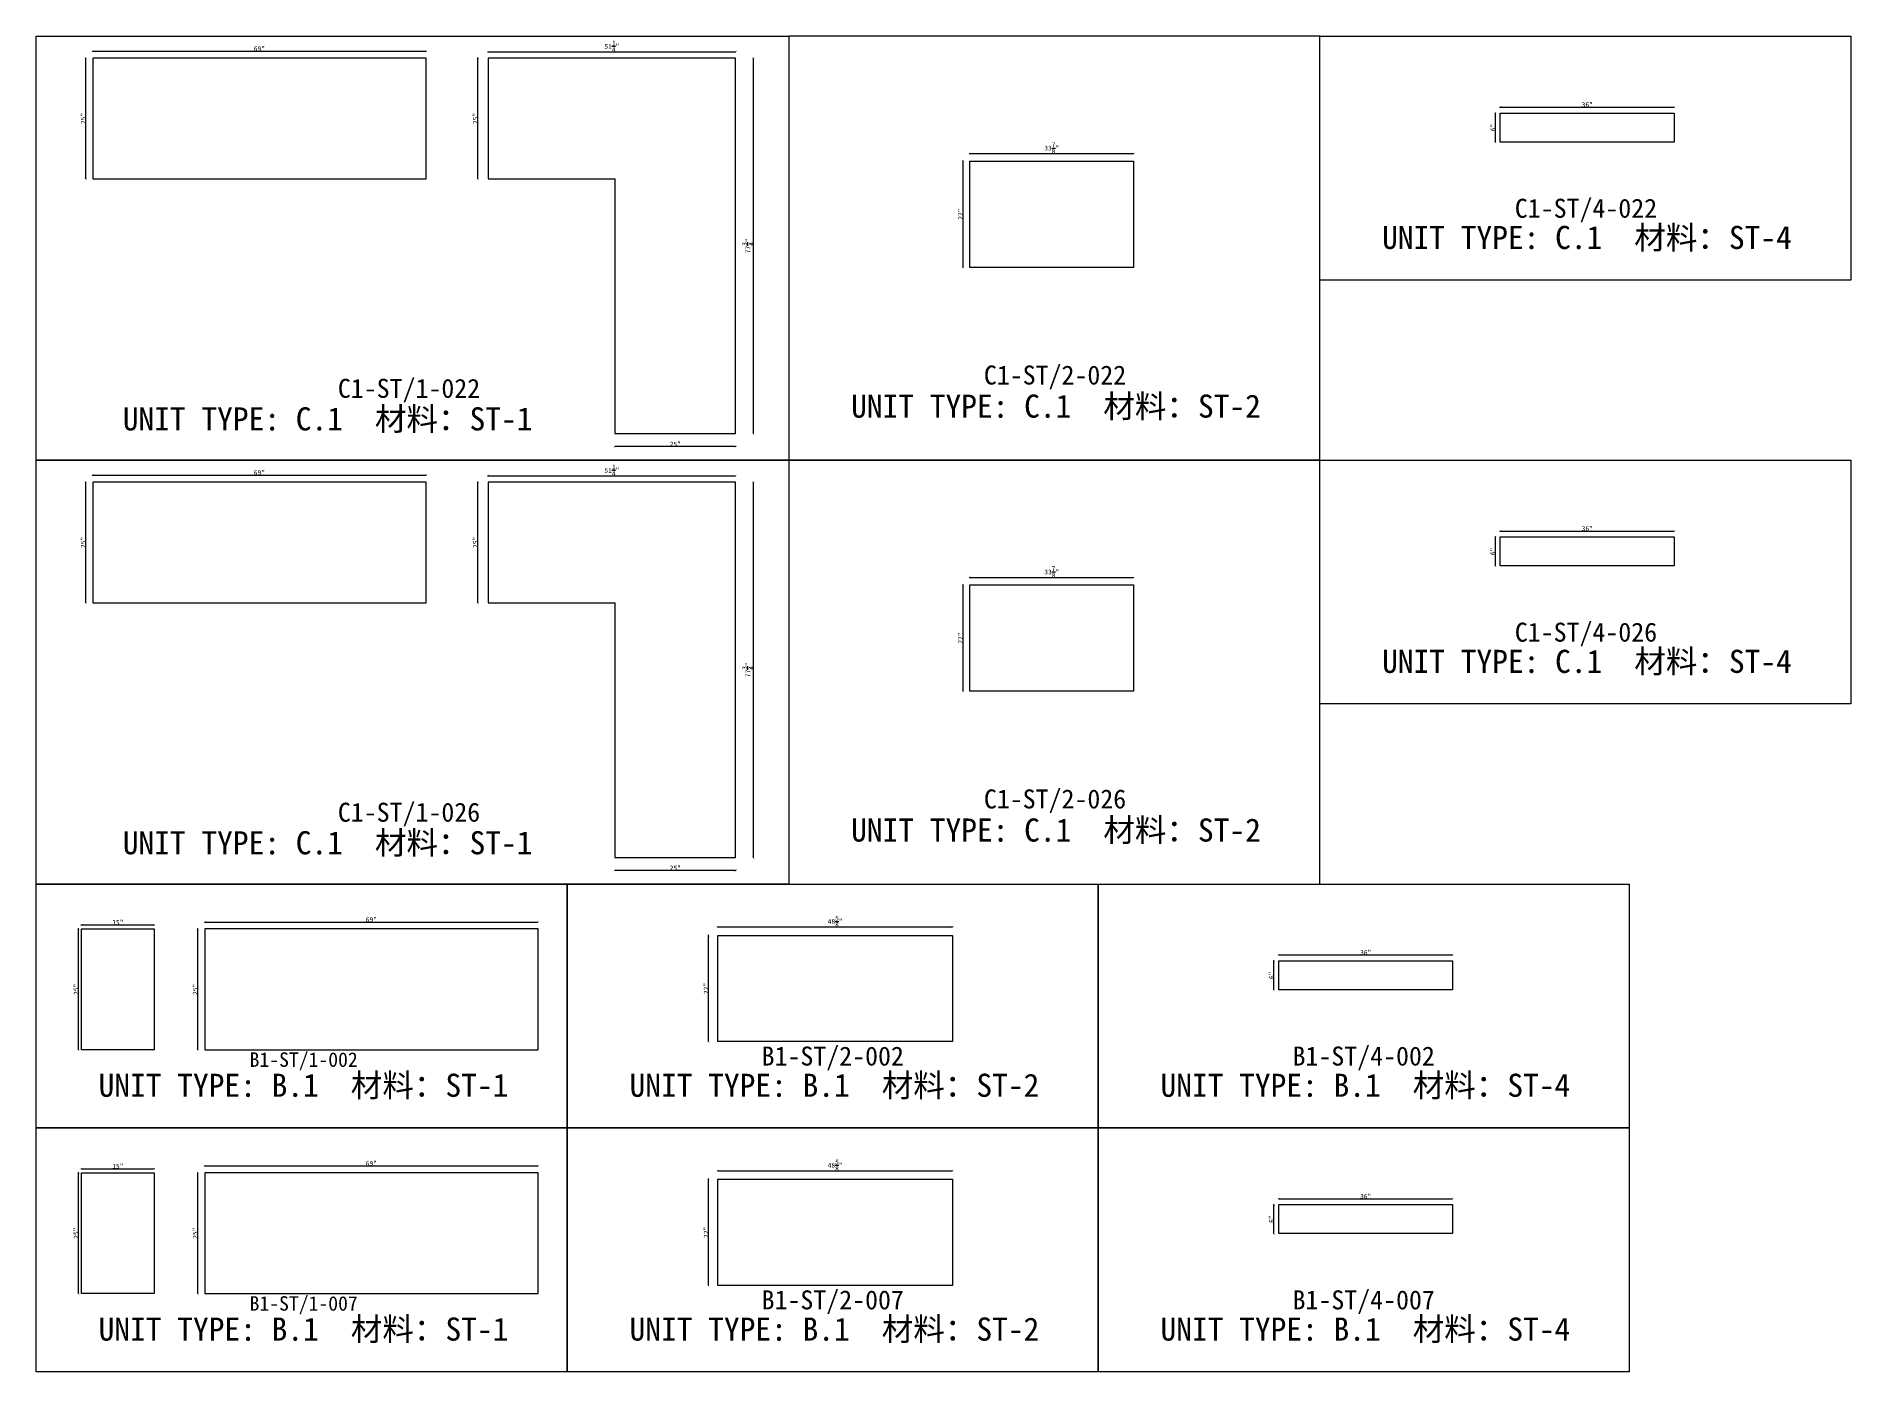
# Model space of a CAD drawing. Header units: millimetres. Extents: x -46966 to 138077, y -48408 to 2116.
# Drawn here: x 29598 to 39139, y -16477 to -9453 of the extents above; entities that cross this region are included whole.
import ezdxf
from ezdxf.enums import TextEntityAlignment as Align

# ---------------------------------------------------------------- set-up
doc = ezdxf.new("R2010")
doc.units = ezdxf.units.MM
doc.layers.add('PART_NUMBER', color=3, linetype='Continuous')
doc.styles.add('样式 1', font='')
doc.styles.get('样式 1').set_extended_font_data('NSimSun')
doc.dimstyles.new('副本 ISO-25', dxfattribs={"dimtxt": 25, "dimasz": 10, "dimexe": 1.5, "dimexo": 0.5, "dimtad": 1, "dimlfac": 0.03937, "dimlunit": 5, "dimtxsty": '样式 1', "dimblk": 'ARCHTICK', "dimcen": 2.5, "dimclrd": 256, "dimclrt": 1, "dimazin": 3, "dimtfac": 1, "dimtmove": 0, "dimatfit": 3, "dimfxlon": 1})

msp = doc.modelspace()

# ---------------------------------------------------------------- texts
at = {"style": '样式 1'}
for s, p in [('UNIT TYPE: C.1', (36674.483, -10571.607)), ('材料：ST-4', (38000.764, -10571.607)), ('UNIT TYPE: C.1', (33882.608, -11458.785)), ('材料：ST-2', (35208.889, -11458.785)), ('UNIT TYPE: C.1', (30052.523, -11525.739)), ('材料：ST-1', (31378.804, -11525.739)), ('UNIT TYPE: C.1', (36674.483, -12801.174)), ('材料：ST-4', (38000.764, -12801.174)), ('UNIT TYPE: C.1', (30052.523, -13755.306)), ('材料：ST-1', (31378.804, -13755.306)), ('UNIT TYPE: C.1', (33882.608, -13688.353)), ('材料：ST-2', (35208.889, -13688.353)), ('UNIT TYPE: B.1', (29925.727, -15030.741)), ('材料：ST-1', (31252.008, -15030.741)), ('UNIT TYPE: B.1', (32717.601, -15030.741)), ('材料：ST-2', (34043.882, -15030.741)), ('UNIT TYPE: B.1', (35509.476, -15030.741)), ('材料：ST-4', (36835.757, -15030.741)), ('UNIT TYPE: B.1', (29925.727, -16313.139)), ('材料：ST-1', (31252.008, -16313.139)), ('UNIT TYPE: B.1', (32717.601, -16313.139)), ('材料：ST-2', (34043.882, -16313.139)), ('UNIT TYPE: B.1', (35509.476, -16313.139)), ('材料：ST-4', (36835.757, -16313.139))]:
    msp.add_text(s, height=121.5865, dxfattribs=at).set_placement(p)
at = {"layer": 'PART_NUMBER', "color": 3, "style": '样式 1'}
for s, height, p in [('C1-ST/4-022', 100, (37746.719, -10357.28)), ('C1-ST/1-022', 100, (31557.963, -11304.45)), ('C1-ST/2-022', 100, (34954.844, -11234.45)), ('C1-ST/4-026', 100, (37746.719, -12586.848)), ('C1-ST/2-026', 100, (34954.844, -13464.017)), ('C1-ST/1-026', 100, (31557.963, -13534.017)), ('B1-ST/2-002', 100, (33785.983, -14816.415)), ('B1-ST/4-002', 100, (36577.857, -14816.415)), ('B1-ST/1-002', 76, (31004.066, -14835.094)), ('B1-ST/1-007', 76, (31004.066, -16117.492)), ('B1-ST/2-007', 100, (33785.983, -16098.812)), ('B1-ST/4-007', 100, (36577.857, -16098.812))]:
    msp.add_text(s, height=height, dxfattribs=at).set_placement(p, align=Align.MIDDLE_CENTER)

# ---------------------------------------------------------------- blocks, each defined once
blk = doc.blocks.new('_ArchTick')
at = {"color": 0, "linetype": 'ByBlock', "const_width": 0.15}
blk.add_lwpolyline([(-0.5, -0.5), (0.5, 0.5)], dxfattribs=at)
blk = doc.blocks.new('*D1019')
at = {"color": 0, "lineweight": -2, "transparency": 16777216}
for p, q in [((29821.6, -15430.4), (29819.1, -15430.4)), ((29821.6, -16065.4), (29819.1, -16065.4))]:
    blk.add_line(p, q, dxfattribs=at)
at = {"lineweight": -2, "transparency": 16777216}
blk.add_line((29820.6, -16065.4), (29820.6, -15430.4), dxfattribs=at)
at = {"layer": 'Defpoints', "color": 0, "transparency": 16777216}
for p in [(29820.6, -15430.4), (29836.4, -15430.4), (29836.4, -16065.4)]:
    blk.add_point(p, dxfattribs=at)
at = {"lineweight": -2, "transparency": 16777216, "xscale": 10, "yscale": 10, "zscale": 10}
for p, rotation in [((29820.6, -15430.4), 90), ((29820.6, -16065.4), 270)]:
    blk.add_blockref('_ArchTick', p, dxfattribs=dict(at, rotation=rotation))
at = {"color": 1, "transparency": 16777216, "insert": (29807.4, -15747.9), "char_height": 25, "attachment_point": 5, "rotation": 90, "style": '样式 1'}
blk.add_mtext('\\A1;25"', dxfattribs=at)
blk = doc.blocks.new('*D1020')
at = {"color": 0, "lineweight": -2, "transparency": 16777216}
for p, q in [((29836.4, -15410), (29836.4, -15407.5)), ((30217.4, -15410), (30217.4, -15407.5))]:
    blk.add_line(p, q, dxfattribs=at)
at = {"lineweight": -2, "transparency": 16777216}
blk.add_line((29836.4, -15409), (30217.4, -15409), dxfattribs=at)
at = {"layer": 'Defpoints', "color": 0, "transparency": 16777216}
for p in [(29836.4, -15430.4), (30217.4, -15409), (30217.4, -15430.4)]:
    blk.add_point(p, dxfattribs=at)
at = {"lineweight": -2, "transparency": 16777216, "xscale": 10, "yscale": 10, "zscale": 10, "rotation": 180}
blk.add_blockref('_ArchTick', (29836.4, -15409), dxfattribs=at)
at = {"lineweight": -2, "transparency": 16777216, "xscale": 10, "yscale": 10, "zscale": 10}
blk.add_blockref('_ArchTick', (30217.4, -15409), dxfattribs=at)
at = {"color": 1, "transparency": 16777216, "insert": (30026.9, -15395.9), "char_height": 25, "attachment_point": 5, "style": '样式 1'}
blk.add_mtext('\\A1;15"', dxfattribs=at)
blk = doc.blocks.new('*D1021')
at = {"color": 0, "lineweight": -2, "transparency": 16777216}
for p, q in [((30447.7, -15430.4), (30445.2, -15430.4)), ((30447.7, -16065.4), (30445.2, -16065.4))]:
    blk.add_line(p, q, dxfattribs=at)
at = {"lineweight": -2, "transparency": 16777216}
blk.add_line((30446.7, -16065.4), (30446.7, -15430.4), dxfattribs=at)
at = {"layer": 'Defpoints', "color": 0, "transparency": 16777216}
for p in [(30446.7, -15430.4), (30483.6, -15430.4), (30483.6, -16065.4)]:
    blk.add_point(p, dxfattribs=at)
at = {"lineweight": -2, "transparency": 16777216, "xscale": 10, "yscale": 10, "zscale": 10}
for p, rotation in [((30446.7, -15430.4), 90), ((30446.7, -16065.4), 270)]:
    blk.add_blockref('_ArchTick', p, dxfattribs=dict(at, rotation=rotation))
at = {"color": 1, "transparency": 16777216, "insert": (30433.6, -15747.9), "char_height": 25, "attachment_point": 5, "rotation": 90, "style": '样式 1'}
blk.add_mtext('\\A1;25"', dxfattribs=at)
blk = doc.blocks.new('*D1022')
at = {"color": 0, "lineweight": -2, "transparency": 16777216}
for p, q in [((30483.6, -15395.1), (30483.6, -15392.6)), ((32236.2, -15395.1), (32236.2, -15392.6))]:
    blk.add_line(p, q, dxfattribs=at)
at = {"lineweight": -2, "transparency": 16777216}
blk.add_line((30483.6, -15394.1), (32236.2, -15394.1), dxfattribs=at)
at = {"layer": 'Defpoints', "color": 0, "transparency": 16777216}
for p in [(30483.6, -15430.4), (32236.2, -15394.1), (32236.2, -15430.4)]:
    blk.add_point(p, dxfattribs=at)
at = {"lineweight": -2, "transparency": 16777216, "xscale": 10, "yscale": 10, "zscale": 10, "rotation": 180}
blk.add_blockref('_ArchTick', (30483.6, -15394.1), dxfattribs=at)
at = {"lineweight": -2, "transparency": 16777216, "xscale": 10, "yscale": 10, "zscale": 10}
blk.add_blockref('_ArchTick', (32236.2, -15394.1), dxfattribs=at)
at = {"color": 1, "transparency": 16777216, "insert": (31359.9, -15381), "char_height": 25, "attachment_point": 5, "style": '样式 1'}
blk.add_mtext('\\A1;69"', dxfattribs=at)
blk = doc.blocks.new('*D1023')
at = {"color": 0, "lineweight": -2, "transparency": 16777216}
for p, q in [((33181, -15420.7), (33181, -15418.2)), ((34416.1, -15420.7), (34416.1, -15418.2))]:
    blk.add_line(p, q, dxfattribs=at)
at = {"lineweight": -2, "transparency": 16777216}
blk.add_line((33181, -15419.7), (34416.1, -15419.7), dxfattribs=at)
at = {"layer": 'Defpoints', "color": 0, "transparency": 16777216}
for p in [(34416.1, -15419.7), (33181, -15464.2), (34416.1, -15464.2)]:
    blk.add_point(p, dxfattribs=at)
at = {"lineweight": -2, "transparency": 16777216, "xscale": 10, "yscale": 10, "zscale": 10, "rotation": 180}
blk.add_blockref('_ArchTick', (33181, -15419.7), dxfattribs=at)
at = {"lineweight": -2, "transparency": 16777216, "xscale": 10, "yscale": 10, "zscale": 10}
blk.add_blockref('_ArchTick', (34416.1, -15419.7), dxfattribs=at)
at = {"color": 1, "transparency": 16777216, "insert": (33798.6, -15390.6), "char_height": 25, "attachment_point": 5, "style": '样式 1'}
blk.add_mtext('\\A1;48{\\H1x;\\S5/8;}"', dxfattribs=at)
blk = doc.blocks.new('*D1024')
at = {"color": 0, "lineweight": -2, "transparency": 16777216}
for p, q in [((33134.2, -15464.2), (33131.7, -15464.2)), ((33134.2, -16023), (33131.7, -16023))]:
    blk.add_line(p, q, dxfattribs=at)
at = {"lineweight": -2, "transparency": 16777216}
blk.add_line((33133.2, -16023), (33133.2, -15464.2), dxfattribs=at)
at = {"layer": 'Defpoints', "color": 0, "transparency": 16777216}
for p in [(33133.2, -15464.2), (33181, -15464.2), (33181, -16023)]:
    blk.add_point(p, dxfattribs=at)
at = {"lineweight": -2, "transparency": 16777216, "xscale": 10, "yscale": 10, "zscale": 10}
for p, rotation in [((33133.2, -15464.2), 90), ((33133.2, -16023), 270)]:
    blk.add_blockref('_ArchTick', p, dxfattribs=dict(at, rotation=rotation))
at = {"color": 1, "transparency": 16777216, "insert": (33120.1, -15743.6), "char_height": 25, "attachment_point": 5, "rotation": 90, "style": '样式 1'}
blk.add_mtext('\\A1;22"', dxfattribs=at)
blk = doc.blocks.new('*D1025')
at = {"color": 0, "lineweight": -2, "transparency": 16777216}
for p, q in [((36131.2, -15568.1), (36131.2, -15565.6)), ((37045.6, -15568.1), (37045.6, -15565.6))]:
    blk.add_line(p, q, dxfattribs=at)
at = {"lineweight": -2, "transparency": 16777216}
blk.add_line((36131.2, -15567.1), (37045.6, -15567.1), dxfattribs=at)
at = {"layer": 'Defpoints', "color": 0, "transparency": 16777216}
for p in [(36131.2, -15598), (37045.6, -15567.1), (37045.6, -15598)]:
    blk.add_point(p, dxfattribs=at)
at = {"lineweight": -2, "transparency": 16777216, "xscale": 10, "yscale": 10, "zscale": 10, "rotation": 180}
blk.add_blockref('_ArchTick', (36131.2, -15567.1), dxfattribs=at)
at = {"lineweight": -2, "transparency": 16777216, "xscale": 10, "yscale": 10, "zscale": 10}
blk.add_blockref('_ArchTick', (37045.6, -15567.1), dxfattribs=at)
at = {"color": 1, "transparency": 16777216, "insert": (36588.4, -15554), "char_height": 25, "attachment_point": 5, "style": '样式 1'}
blk.add_mtext('\\A1;36"', dxfattribs=at)
blk = doc.blocks.new('*D1026')
at = {"color": 0, "lineweight": -2, "transparency": 16777216}
for p, q in [((36106.3, -15598), (36103.8, -15598)), ((36106.3, -15750.4), (36103.8, -15750.4))]:
    blk.add_line(p, q, dxfattribs=at)
at = {"lineweight": -2, "transparency": 16777216}
blk.add_line((36105.3, -15750.4), (36105.3, -15598), dxfattribs=at)
at = {"layer": 'Defpoints', "color": 0, "transparency": 16777216}
for p in [(36105.3, -15598), (36131.2, -15598), (36131.2, -15750.4)]:
    blk.add_point(p, dxfattribs=at)
at = {"lineweight": -2, "transparency": 16777216, "xscale": 10, "yscale": 10, "zscale": 10}
for p, rotation in [((36105.3, -15598), 90), ((36105.3, -15750.4), 270)]:
    blk.add_blockref('_ArchTick', p, dxfattribs=dict(at, rotation=rotation))
at = {"color": 1, "transparency": 16777216, "insert": (36092.2, -15674.2), "char_height": 25, "attachment_point": 5, "rotation": 90, "style": '样式 1'}
blk.add_mtext('\\A1;6"', dxfattribs=at)
blk = doc.blocks.new('*D1011')
at = {"color": 0, "lineweight": -2, "transparency": 16777216}
for p, q in [((29821.6, -14148), (29819.1, -14148)), ((29821.6, -14783), (29819.1, -14783))]:
    blk.add_line(p, q, dxfattribs=at)
at = {"lineweight": -2, "transparency": 16777216}
blk.add_line((29820.6, -14783), (29820.6, -14148), dxfattribs=at)
at = {"layer": 'Defpoints', "color": 0, "transparency": 16777216}
for p in [(29820.6, -14148), (29836.4, -14148), (29836.4, -14783)]:
    blk.add_point(p, dxfattribs=at)
at = {"lineweight": -2, "transparency": 16777216, "xscale": 10, "yscale": 10, "zscale": 10}
for p, rotation in [((29820.6, -14148), 90), ((29820.6, -14783), 270)]:
    blk.add_blockref('_ArchTick', p, dxfattribs=dict(at, rotation=rotation))
at = {"color": 1, "transparency": 16777216, "insert": (29807.4, -14465.5), "char_height": 25, "attachment_point": 5, "rotation": 90, "style": '样式 1'}
blk.add_mtext('\\A1;25"', dxfattribs=at)
blk = doc.blocks.new('*D1012')
at = {"color": 0, "lineweight": -2, "transparency": 16777216}
for p, q in [((29836.4, -14127.6), (29836.4, -14125.1)), ((30217.4, -14127.6), (30217.4, -14125.1))]:
    blk.add_line(p, q, dxfattribs=at)
at = {"lineweight": -2, "transparency": 16777216}
blk.add_line((29836.4, -14126.6), (30217.4, -14126.6), dxfattribs=at)
at = {"layer": 'Defpoints', "color": 0, "transparency": 16777216}
for p in [(29836.4, -14148), (30217.4, -14126.6), (30217.4, -14148)]:
    blk.add_point(p, dxfattribs=at)
at = {"lineweight": -2, "transparency": 16777216, "xscale": 10, "yscale": 10, "zscale": 10, "rotation": 180}
blk.add_blockref('_ArchTick', (29836.4, -14126.6), dxfattribs=at)
at = {"lineweight": -2, "transparency": 16777216, "xscale": 10, "yscale": 10, "zscale": 10}
blk.add_blockref('_ArchTick', (30217.4, -14126.6), dxfattribs=at)
at = {"color": 1, "transparency": 16777216, "insert": (30026.9, -14113.5), "char_height": 25, "attachment_point": 5, "style": '样式 1'}
blk.add_mtext('\\A1;15"', dxfattribs=at)
blk = doc.blocks.new('*D1013')
at = {"color": 0, "lineweight": -2, "transparency": 16777216}
for p, q in [((30447.7, -14148), (30445.2, -14148)), ((30447.7, -14783), (30445.2, -14783))]:
    blk.add_line(p, q, dxfattribs=at)
at = {"lineweight": -2, "transparency": 16777216}
blk.add_line((30446.7, -14783), (30446.7, -14148), dxfattribs=at)
at = {"layer": 'Defpoints', "color": 0, "transparency": 16777216}
for p in [(30446.7, -14148), (30483.6, -14148), (30483.6, -14783)]:
    blk.add_point(p, dxfattribs=at)
at = {"lineweight": -2, "transparency": 16777216, "xscale": 10, "yscale": 10, "zscale": 10}
for p, rotation in [((30446.7, -14148), 90), ((30446.7, -14783), 270)]:
    blk.add_blockref('_ArchTick', p, dxfattribs=dict(at, rotation=rotation))
at = {"color": 1, "transparency": 16777216, "insert": (30433.6, -14465.5), "char_height": 25, "attachment_point": 5, "rotation": 90, "style": '样式 1'}
blk.add_mtext('\\A1;25"', dxfattribs=at)
blk = doc.blocks.new('*D1014')
at = {"color": 0, "lineweight": -2, "transparency": 16777216}
for p, q in [((30483.6, -14112.7), (30483.6, -14110.2)), ((32236.2, -14112.7), (32236.2, -14110.2))]:
    blk.add_line(p, q, dxfattribs=at)
at = {"lineweight": -2, "transparency": 16777216}
blk.add_line((30483.6, -14111.7), (32236.2, -14111.7), dxfattribs=at)
at = {"layer": 'Defpoints', "color": 0, "transparency": 16777216}
for p in [(32236.2, -14111.7), (30483.6, -14148), (32236.2, -14148)]:
    blk.add_point(p, dxfattribs=at)
at = {"lineweight": -2, "transparency": 16777216, "xscale": 10, "yscale": 10, "zscale": 10, "rotation": 180}
blk.add_blockref('_ArchTick', (30483.6, -14111.7), dxfattribs=at)
at = {"lineweight": -2, "transparency": 16777216, "xscale": 10, "yscale": 10, "zscale": 10}
blk.add_blockref('_ArchTick', (32236.2, -14111.7), dxfattribs=at)
at = {"color": 1, "transparency": 16777216, "insert": (31359.9, -14098.6), "char_height": 25, "attachment_point": 5, "style": '样式 1'}
blk.add_mtext('\\A1;69"', dxfattribs=at)
blk = doc.blocks.new('*D1015')
at = {"color": 0, "lineweight": -2, "transparency": 16777216}
for p, q in [((33181, -14138.3), (33181, -14135.8)), ((34416.1, -14138.3), (34416.1, -14135.8))]:
    blk.add_line(p, q, dxfattribs=at)
at = {"lineweight": -2, "transparency": 16777216}
blk.add_line((33181, -14137.3), (34416.1, -14137.3), dxfattribs=at)
at = {"layer": 'Defpoints', "color": 0, "transparency": 16777216}
for p in [(33181, -14181.8), (34416.1, -14137.3), (34416.1, -14181.8)]:
    blk.add_point(p, dxfattribs=at)
at = {"lineweight": -2, "transparency": 16777216, "xscale": 10, "yscale": 10, "zscale": 10, "rotation": 180}
blk.add_blockref('_ArchTick', (33181, -14137.3), dxfattribs=at)
at = {"lineweight": -2, "transparency": 16777216, "xscale": 10, "yscale": 10, "zscale": 10}
blk.add_blockref('_ArchTick', (34416.1, -14137.3), dxfattribs=at)
at = {"color": 1, "transparency": 16777216, "insert": (33798.6, -14108.2), "char_height": 25, "attachment_point": 5, "style": '样式 1'}
blk.add_mtext('\\A1;48{\\H1x;\\S5/8;}"', dxfattribs=at)
blk = doc.blocks.new('*D1016')
at = {"color": 0, "lineweight": -2, "transparency": 16777216}
for p, q in [((33134.2, -14181.8), (33131.7, -14181.8)), ((33134.2, -14740.6), (33131.7, -14740.6))]:
    blk.add_line(p, q, dxfattribs=at)
at = {"lineweight": -2, "transparency": 16777216}
blk.add_line((33133.2, -14740.6), (33133.2, -14181.8), dxfattribs=at)
at = {"layer": 'Defpoints', "color": 0, "transparency": 16777216}
for p in [(33133.2, -14181.8), (33181, -14181.8), (33181, -14740.6)]:
    blk.add_point(p, dxfattribs=at)
at = {"lineweight": -2, "transparency": 16777216, "xscale": 10, "yscale": 10, "zscale": 10}
for p, rotation in [((33133.2, -14181.8), 90), ((33133.2, -14740.6), 270)]:
    blk.add_blockref('_ArchTick', p, dxfattribs=dict(at, rotation=rotation))
at = {"color": 1, "transparency": 16777216, "insert": (33120.1, -14461.2), "char_height": 25, "attachment_point": 5, "rotation": 90, "style": '样式 1'}
blk.add_mtext('\\A1;22"', dxfattribs=at)
blk = doc.blocks.new('*D1017')
at = {"color": 0, "lineweight": -2, "transparency": 16777216}
for p, q in [((36131.2, -14285.7), (36131.2, -14283.2)), ((37045.6, -14285.7), (37045.6, -14283.2))]:
    blk.add_line(p, q, dxfattribs=at)
at = {"lineweight": -2, "transparency": 16777216}
blk.add_line((36131.2, -14284.7), (37045.6, -14284.7), dxfattribs=at)
at = {"layer": 'Defpoints', "color": 0, "transparency": 16777216}
for p in [(37045.6, -14284.7), (36131.2, -14315.6), (37045.6, -14315.6)]:
    blk.add_point(p, dxfattribs=at)
at = {"lineweight": -2, "transparency": 16777216, "xscale": 10, "yscale": 10, "zscale": 10, "rotation": 180}
blk.add_blockref('_ArchTick', (36131.2, -14284.7), dxfattribs=at)
at = {"lineweight": -2, "transparency": 16777216, "xscale": 10, "yscale": 10, "zscale": 10}
blk.add_blockref('_ArchTick', (37045.6, -14284.7), dxfattribs=at)
at = {"color": 1, "transparency": 16777216, "insert": (36588.4, -14271.6), "char_height": 25, "attachment_point": 5, "style": '样式 1'}
blk.add_mtext('\\A1;36"', dxfattribs=at)
blk = doc.blocks.new('*D1018')
at = {"color": 0, "lineweight": -2, "transparency": 16777216}
for p, q in [((36106.3, -14315.6), (36103.8, -14315.6)), ((36106.3, -14468), (36103.8, -14468))]:
    blk.add_line(p, q, dxfattribs=at)
at = {"lineweight": -2, "transparency": 16777216}
blk.add_line((36105.3, -14468), (36105.3, -14315.6), dxfattribs=at)
at = {"layer": 'Defpoints', "color": 0, "transparency": 16777216}
for p in [(36105.3, -14315.6), (36131.2, -14315.6), (36131.2, -14468)]:
    blk.add_point(p, dxfattribs=at)
at = {"lineweight": -2, "transparency": 16777216, "xscale": 10, "yscale": 10, "zscale": 10}
for p, rotation in [((36105.3, -14315.6), 90), ((36105.3, -14468), 270)]:
    blk.add_blockref('_ArchTick', p, dxfattribs=dict(at, rotation=rotation))
at = {"color": 1, "transparency": 16777216, "insert": (36092.2, -14391.8), "char_height": 25, "attachment_point": 5, "rotation": 90, "style": '样式 1'}
blk.add_mtext('\\A1;6"', dxfattribs=at)
blk = doc.blocks.new('*D1005')
at = {"color": 0, "lineweight": -2, "transparency": 16777216}
for p, q in [((29858.9, -11797.2), (29856.4, -11797.2)), ((29858.9, -12432.2), (29856.4, -12432.2))]:
    blk.add_line(p, q, dxfattribs=at)
at = {"lineweight": -2, "transparency": 16777216}
blk.add_line((29857.9, -12432.2), (29857.9, -11797.2), dxfattribs=at)
at = {"layer": 'Defpoints', "color": 0, "transparency": 16777216}
for p in [(29857.9, -11797.2), (29894.9, -11797.2), (29894.9, -12432.2)]:
    blk.add_point(p, dxfattribs=at)
at = {"lineweight": -2, "transparency": 16777216, "xscale": 10, "yscale": 10, "zscale": 10}
for p, rotation in [((29857.9, -11797.2), 90), ((29857.9, -12432.2), 270)]:
    blk.add_blockref('_ArchTick', p, dxfattribs=dict(at, rotation=rotation))
at = {"color": 1, "transparency": 16777216, "insert": (29844.8, -12114.7), "char_height": 25, "attachment_point": 5, "rotation": 90, "style": '样式 1'}
blk.add_mtext('\\A1;25"', dxfattribs=at)
blk = doc.blocks.new('*D1006')
at = {"color": 0, "lineweight": -2, "transparency": 16777216}
for p, q in [((29894.9, -11761.9), (29894.9, -11759.4)), ((31647.5, -11761.9), (31647.5, -11759.4))]:
    blk.add_line(p, q, dxfattribs=at)
at = {"lineweight": -2, "transparency": 16777216}
blk.add_line((29894.9, -11760.9), (31647.5, -11760.9), dxfattribs=at)
at = {"layer": 'Defpoints', "color": 0, "transparency": 16777216}
for p in [(29894.9, -11797.2), (31647.5, -11760.9), (31647.5, -11797.2)]:
    blk.add_point(p, dxfattribs=at)
at = {"lineweight": -2, "transparency": 16777216, "xscale": 10, "yscale": 10, "zscale": 10, "rotation": 180}
blk.add_blockref('_ArchTick', (29894.9, -11760.9), dxfattribs=at)
at = {"lineweight": -2, "transparency": 16777216, "xscale": 10, "yscale": 10, "zscale": 10}
blk.add_blockref('_ArchTick', (31647.5, -11760.9), dxfattribs=at)
at = {"color": 1, "transparency": 16777216, "insert": (30771.2, -11747.8), "char_height": 25, "attachment_point": 5, "style": '样式 1'}
blk.add_mtext('\\A1;69"', dxfattribs=at)
blk = doc.blocks.new('*D1007')
at = {"color": 0, "lineweight": -2, "transparency": 16777216}
for p, q in [((31973.7, -11765.1), (31973.7, -11762.6)), ((33275.5, -11765.1), (33275.5, -11762.6))]:
    blk.add_line(p, q, dxfattribs=at)
at = {"lineweight": -2, "transparency": 16777216}
blk.add_line((31973.7, -11764.1), (33275.5, -11764.1), dxfattribs=at)
at = {"layer": 'Defpoints', "color": 0, "transparency": 16777216}
for p in [(31973.7, -11797.2), (33275.5, -11764.1), (33275.5, -11797.2)]:
    blk.add_point(p, dxfattribs=at)
at = {"lineweight": -2, "transparency": 16777216, "xscale": 10, "yscale": 10, "zscale": 10, "rotation": 180}
blk.add_blockref('_ArchTick', (31973.7, -11764.1), dxfattribs=at)
at = {"lineweight": -2, "transparency": 16777216, "xscale": 10, "yscale": 10, "zscale": 10}
blk.add_blockref('_ArchTick', (33275.5, -11764.1), dxfattribs=at)
at = {"color": 1, "transparency": 16777216, "insert": (32624.6, -11735.1), "char_height": 25, "attachment_point": 5, "style": '样式 1'}
blk.add_mtext('\\A1;51{\\H1x;\\S1/4;}"', dxfattribs=at)
blk = doc.blocks.new('*D1008')
at = {"color": 0, "lineweight": -2, "transparency": 16777216}
for p, q in [((31921.3, -11797.2), (31918.8, -11797.2)), ((31921.3, -12432.2), (31918.8, -12432.2))]:
    blk.add_line(p, q, dxfattribs=at)
at = {"lineweight": -2, "transparency": 16777216}
blk.add_line((31920.3, -12432.2), (31920.3, -11797.2), dxfattribs=at)
at = {"layer": 'Defpoints', "color": 0, "transparency": 16777216}
for p in [(31920.3, -11797.2), (31973.7, -11797.2), (31973.7, -12432.2)]:
    blk.add_point(p, dxfattribs=at)
at = {"lineweight": -2, "transparency": 16777216, "xscale": 10, "yscale": 10, "zscale": 10}
for p, rotation in [((31920.3, -11797.2), 90), ((31920.3, -12432.2), 270)]:
    blk.add_blockref('_ArchTick', p, dxfattribs=dict(at, rotation=rotation))
at = {"color": 1, "transparency": 16777216, "insert": (31907.2, -12114.7), "char_height": 25, "attachment_point": 5, "rotation": 90, "style": '样式 1'}
blk.add_mtext('\\A1;25"', dxfattribs=at)
blk = doc.blocks.new('*D1001')
at = {"color": 0, "lineweight": -2, "transparency": 16777216}
for p, q in [((32640.5, -13839.5), (32640.5, -13842)), ((33275.5, -13839.5), (33275.5, -13842))]:
    blk.add_line(p, q, dxfattribs=at)
at = {"lineweight": -2, "transparency": 16777216}
blk.add_line((33275.5, -13840.5), (32640.5, -13840.5), dxfattribs=at)
at = {"layer": 'Defpoints', "color": 0, "transparency": 16777216}
for p in [(32640.5, -13772.1), (33275.5, -13772.1), (32640.5, -13840.5)]:
    blk.add_point(p, dxfattribs=at)
at = {"lineweight": -2, "transparency": 16777216, "xscale": 10, "yscale": 10, "zscale": 10, "rotation": 180}
blk.add_blockref('_ArchTick', (32640.5, -13840.5), dxfattribs=at)
at = {"lineweight": -2, "transparency": 16777216, "xscale": 10, "yscale": 10, "zscale": 10}
blk.add_blockref('_ArchTick', (33275.5, -13840.5), dxfattribs=at)
at = {"color": 1, "transparency": 16777216, "insert": (32958, -13827.3), "char_height": 25, "attachment_point": 5, "style": '样式 1'}
blk.add_mtext('\\A1;25"', dxfattribs=at)
blk = doc.blocks.new('*D1002')
at = {"color": 0, "lineweight": -2, "transparency": 16777216}
for p, q in [((33367.7, -11797.2), (33370.2, -11797.2)), ((33367.7, -13772.1), (33370.2, -13772.1))]:
    blk.add_line(p, q, dxfattribs=at)
at = {"lineweight": -2, "transparency": 16777216}
blk.add_line((33368.7, -13772.1), (33368.7, -11797.2), dxfattribs=at)
at = {"layer": 'Defpoints', "color": 0, "transparency": 16777216}
for p in [(33275.5, -11797.2), (33368.7, -11797.2), (33275.5, -13772.1)]:
    blk.add_point(p, dxfattribs=at)
at = {"lineweight": -2, "transparency": 16777216, "xscale": 10, "yscale": 10, "zscale": 10}
for p, rotation in [((33368.7, -11797.2), 90), ((33368.7, -13772.1), 270)]:
    blk.add_blockref('_ArchTick', p, dxfattribs=dict(at, rotation=rotation))
at = {"color": 1, "transparency": 16777216, "insert": (33339.6, -12784.6), "char_height": 25, "attachment_point": 5, "rotation": 90, "style": '样式 1'}
blk.add_mtext('\\A1;77{\\H1x;\\S3/4;}"', dxfattribs=at)
blk = doc.blocks.new('*D1003')
at = {"color": 0, "lineweight": -2, "transparency": 16777216}
for p, q in [((34507.4, -12300.3), (34507.4, -12297.8)), ((35367.8, -12300.3), (35367.8, -12297.8))]:
    blk.add_line(p, q, dxfattribs=at)
at = {"lineweight": -2, "transparency": 16777216}
blk.add_line((34507.4, -12299.3), (35367.8, -12299.3), dxfattribs=at)
at = {"layer": 'Defpoints', "color": 0, "transparency": 16777216}
for p in [(35367.8, -12299.3), (34507.4, -12338.7), (35367.8, -12338.7)]:
    blk.add_point(p, dxfattribs=at)
at = {"lineweight": -2, "transparency": 16777216, "xscale": 10, "yscale": 10, "zscale": 10, "rotation": 180}
blk.add_blockref('_ArchTick', (34507.4, -12299.3), dxfattribs=at)
at = {"lineweight": -2, "transparency": 16777216, "xscale": 10, "yscale": 10, "zscale": 10}
blk.add_blockref('_ArchTick', (35367.8, -12299.3), dxfattribs=at)
at = {"color": 1, "transparency": 16777216, "insert": (34937.6, -12270.2), "char_height": 25, "attachment_point": 5, "style": '样式 1'}
blk.add_mtext('\\A1;33{\\H1x;\\S7/8;}"', dxfattribs=at)
blk = doc.blocks.new('*D1004')
at = {"color": 0, "lineweight": -2, "transparency": 16777216}
for p, q in [((34471.7, -12338.7), (34469.2, -12338.7)), ((34471.7, -12897.5), (34469.2, -12897.5))]:
    blk.add_line(p, q, dxfattribs=at)
at = {"lineweight": -2, "transparency": 16777216}
blk.add_line((34470.7, -12338.7), (34470.7, -12897.5), dxfattribs=at)
at = {"layer": 'Defpoints', "color": 0, "transparency": 16777216}
for p in [(34507.4, -12338.7), (34470.7, -12897.5), (34507.4, -12897.5)]:
    blk.add_point(p, dxfattribs=at)
at = {"lineweight": -2, "transparency": 16777216, "xscale": 10, "yscale": 10, "zscale": 10}
for p, rotation in [((34470.7, -12338.7), 90), ((34470.7, -12897.5), 270)]:
    blk.add_blockref('_ArchTick', p, dxfattribs=dict(at, rotation=rotation))
at = {"color": 1, "transparency": 16777216, "insert": (34457.6, -12618.1), "char_height": 25, "attachment_point": 5, "rotation": 90, "style": '样式 1'}
blk.add_mtext('\\A1;22"', dxfattribs=at)
blk = doc.blocks.new('*D1009')
at = {"color": 0, "lineweight": -2, "transparency": 16777216}
for p, q in [((37296.2, -12056.2), (37296.2, -12053.7)), ((38210.6, -12056.2), (38210.6, -12053.7))]:
    blk.add_line(p, q, dxfattribs=at)
at = {"lineweight": -2, "transparency": 16777216}
blk.add_line((37296.2, -12055.2), (38210.6, -12055.2), dxfattribs=at)
at = {"layer": 'Defpoints', "color": 0, "transparency": 16777216}
for p in [(37296.2, -12086), (38210.6, -12055.2), (38210.6, -12086)]:
    blk.add_point(p, dxfattribs=at)
at = {"lineweight": -2, "transparency": 16777216, "xscale": 10, "yscale": 10, "zscale": 10, "rotation": 180}
blk.add_blockref('_ArchTick', (37296.2, -12055.2), dxfattribs=at)
at = {"lineweight": -2, "transparency": 16777216, "xscale": 10, "yscale": 10, "zscale": 10}
blk.add_blockref('_ArchTick', (38210.6, -12055.2), dxfattribs=at)
at = {"color": 1, "transparency": 16777216, "insert": (37753.4, -12042.1), "char_height": 25, "attachment_point": 5, "style": '样式 1'}
blk.add_mtext('\\A1;36"', dxfattribs=at)
blk = doc.blocks.new('*D1010')
at = {"color": 0, "lineweight": -2, "transparency": 16777216}
for p, q in [((37271.3, -12086), (37268.8, -12086)), ((37271.3, -12238.4), (37268.8, -12238.4))]:
    blk.add_line(p, q, dxfattribs=at)
at = {"lineweight": -2, "transparency": 16777216}
blk.add_line((37270.3, -12238.4), (37270.3, -12086), dxfattribs=at)
at = {"layer": 'Defpoints', "color": 0, "transparency": 16777216}
for p in [(37270.3, -12086), (37296.2, -12086), (37296.2, -12238.4)]:
    blk.add_point(p, dxfattribs=at)
at = {"lineweight": -2, "transparency": 16777216, "xscale": 10, "yscale": 10, "zscale": 10}
for p, rotation in [((37270.3, -12086), 90), ((37270.3, -12238.4), 270)]:
    blk.add_blockref('_ArchTick', p, dxfattribs=dict(at, rotation=rotation))
at = {"color": 1, "transparency": 16777216, "insert": (37257.2, -12162.2), "char_height": 25, "attachment_point": 5, "rotation": 90, "style": '样式 1'}
blk.add_mtext('\\A1;6"', dxfattribs=at)
blk = doc.blocks.new('*D995')
at = {"color": 0, "lineweight": -2, "transparency": 16777216}
for p, q in [((29858.9, -9567.6), (29856.4, -9567.6)), ((29858.9, -10202.6), (29856.4, -10202.6))]:
    blk.add_line(p, q, dxfattribs=at)
at = {"lineweight": -2, "transparency": 16777216}
blk.add_line((29857.9, -10202.6), (29857.9, -9567.6), dxfattribs=at)
at = {"layer": 'Defpoints', "color": 0, "transparency": 16777216}
for p in [(29857.9, -9567.6), (29894.9, -9567.6), (29894.9, -10202.6)]:
    blk.add_point(p, dxfattribs=at)
at = {"lineweight": -2, "transparency": 16777216, "xscale": 10, "yscale": 10, "zscale": 10}
for p, rotation in [((29857.9, -9567.6), 90), ((29857.9, -10202.6), 270)]:
    blk.add_blockref('_ArchTick', p, dxfattribs=dict(at, rotation=rotation))
at = {"color": 1, "transparency": 16777216, "insert": (29844.8, -9885.1), "char_height": 25, "attachment_point": 5, "rotation": 90, "style": '样式 1'}
blk.add_mtext('\\A1;25"', dxfattribs=at)
blk = doc.blocks.new('*D996')
at = {"color": 0, "lineweight": -2, "transparency": 16777216}
for p, q in [((29894.9, -9532.3), (29894.9, -9529.8)), ((31647.5, -9532.3), (31647.5, -9529.8))]:
    blk.add_line(p, q, dxfattribs=at)
at = {"lineweight": -2, "transparency": 16777216}
blk.add_line((29894.9, -9531.3), (31647.5, -9531.3), dxfattribs=at)
at = {"layer": 'Defpoints', "color": 0, "transparency": 16777216}
for p in [(31647.5, -9531.3), (29894.9, -9567.6), (31647.5, -9567.6)]:
    blk.add_point(p, dxfattribs=at)
at = {"lineweight": -2, "transparency": 16777216, "xscale": 10, "yscale": 10, "zscale": 10, "rotation": 180}
blk.add_blockref('_ArchTick', (29894.9, -9531.3), dxfattribs=at)
at = {"lineweight": -2, "transparency": 16777216, "xscale": 10, "yscale": 10, "zscale": 10}
blk.add_blockref('_ArchTick', (31647.5, -9531.3), dxfattribs=at)
at = {"color": 1, "transparency": 16777216, "insert": (30771.2, -9518.2), "char_height": 25, "attachment_point": 5, "style": '样式 1'}
blk.add_mtext('\\A1;69"', dxfattribs=at)
blk = doc.blocks.new('*D997')
at = {"color": 0, "lineweight": -2, "transparency": 16777216}
for p, q in [((31973.7, -9535.5), (31973.7, -9533)), ((33275.5, -9535.5), (33275.5, -9533))]:
    blk.add_line(p, q, dxfattribs=at)
at = {"lineweight": -2, "transparency": 16777216}
blk.add_line((31973.7, -9534.5), (33275.5, -9534.5), dxfattribs=at)
at = {"layer": 'Defpoints', "color": 0, "transparency": 16777216}
for p in [(33275.5, -9534.5), (31973.7, -9567.6), (33275.5, -9567.6)]:
    blk.add_point(p, dxfattribs=at)
at = {"lineweight": -2, "transparency": 16777216, "xscale": 10, "yscale": 10, "zscale": 10, "rotation": 180}
blk.add_blockref('_ArchTick', (31973.7, -9534.5), dxfattribs=at)
at = {"lineweight": -2, "transparency": 16777216, "xscale": 10, "yscale": 10, "zscale": 10}
blk.add_blockref('_ArchTick', (33275.5, -9534.5), dxfattribs=at)
at = {"color": 1, "transparency": 16777216, "insert": (32624.6, -9505.5), "char_height": 25, "attachment_point": 5, "style": '样式 1'}
blk.add_mtext('\\A1;51{\\H1x;\\S1/4;}"', dxfattribs=at)
blk = doc.blocks.new('*D998')
at = {"color": 0, "lineweight": -2, "transparency": 16777216}
for p, q in [((31921.3, -9567.6), (31918.8, -9567.6)), ((31921.3, -10202.6), (31918.8, -10202.6))]:
    blk.add_line(p, q, dxfattribs=at)
at = {"lineweight": -2, "transparency": 16777216}
blk.add_line((31920.3, -10202.6), (31920.3, -9567.6), dxfattribs=at)
at = {"layer": 'Defpoints', "color": 0, "transparency": 16777216}
for p in [(31920.3, -9567.6), (31973.7, -9567.6), (31973.7, -10202.6)]:
    blk.add_point(p, dxfattribs=at)
at = {"lineweight": -2, "transparency": 16777216, "xscale": 10, "yscale": 10, "zscale": 10}
for p, rotation in [((31920.3, -9567.6), 90), ((31920.3, -10202.6), 270)]:
    blk.add_blockref('_ArchTick', p, dxfattribs=dict(at, rotation=rotation))
at = {"color": 1, "transparency": 16777216, "insert": (31907.2, -9885.1), "char_height": 25, "attachment_point": 5, "rotation": 90, "style": '样式 1'}
blk.add_mtext('\\A1;25"', dxfattribs=at)
blk = doc.blocks.new('*D991')
at = {"color": 0, "lineweight": -2, "transparency": 16777216}
for p, q in [((32640.5, -11609.9), (32640.5, -11612.4)), ((33275.5, -11609.9), (33275.5, -11612.4))]:
    blk.add_line(p, q, dxfattribs=at)
at = {"lineweight": -2, "transparency": 16777216}
blk.add_line((33275.5, -11610.9), (32640.5, -11610.9), dxfattribs=at)
at = {"layer": 'Defpoints', "color": 0, "transparency": 16777216}
for p in [(32640.5, -11542.5), (33275.5, -11542.5), (32640.5, -11610.9)]:
    blk.add_point(p, dxfattribs=at)
at = {"lineweight": -2, "transparency": 16777216, "xscale": 10, "yscale": 10, "zscale": 10, "rotation": 180}
blk.add_blockref('_ArchTick', (32640.5, -11610.9), dxfattribs=at)
at = {"lineweight": -2, "transparency": 16777216, "xscale": 10, "yscale": 10, "zscale": 10}
blk.add_blockref('_ArchTick', (33275.5, -11610.9), dxfattribs=at)
at = {"color": 1, "transparency": 16777216, "insert": (32958, -11597.8), "char_height": 25, "attachment_point": 5, "style": '样式 1'}
blk.add_mtext('\\A1;25"', dxfattribs=at)
blk = doc.blocks.new('*D992')
at = {"color": 0, "lineweight": -2, "transparency": 16777216}
for p, q in [((33367.7, -9567.6), (33370.2, -9567.6)), ((33367.7, -11542.5), (33370.2, -11542.5))]:
    blk.add_line(p, q, dxfattribs=at)
at = {"lineweight": -2, "transparency": 16777216}
blk.add_line((33368.7, -11542.5), (33368.7, -9567.6), dxfattribs=at)
at = {"layer": 'Defpoints', "color": 0, "transparency": 16777216}
for p in [(33275.5, -9567.6), (33368.7, -9567.6), (33275.5, -11542.5)]:
    blk.add_point(p, dxfattribs=at)
at = {"lineweight": -2, "transparency": 16777216, "xscale": 10, "yscale": 10, "zscale": 10}
for p, rotation in [((33368.7, -9567.6), 90), ((33368.7, -11542.5), 270)]:
    blk.add_blockref('_ArchTick', p, dxfattribs=dict(at, rotation=rotation))
at = {"color": 1, "transparency": 16777216, "insert": (33339.6, -10555.1), "char_height": 25, "attachment_point": 5, "rotation": 90, "style": '样式 1'}
blk.add_mtext('\\A1;77{\\H1x;\\S3/4;}"', dxfattribs=at)
blk = doc.blocks.new('*D993')
at = {"color": 0, "lineweight": -2, "transparency": 16777216}
for p, q in [((34507.4, -10070.8), (34507.4, -10068.3)), ((35367.8, -10070.8), (35367.8, -10068.3))]:
    blk.add_line(p, q, dxfattribs=at)
at = {"lineweight": -2, "transparency": 16777216}
blk.add_line((34507.4, -10069.8), (35367.8, -10069.8), dxfattribs=at)
at = {"layer": 'Defpoints', "color": 0, "transparency": 16777216}
for p in [(34507.4, -10109.2), (35367.8, -10069.8), (35367.8, -10109.2)]:
    blk.add_point(p, dxfattribs=at)
at = {"lineweight": -2, "transparency": 16777216, "xscale": 10, "yscale": 10, "zscale": 10, "rotation": 180}
blk.add_blockref('_ArchTick', (34507.4, -10069.8), dxfattribs=at)
at = {"lineweight": -2, "transparency": 16777216, "xscale": 10, "yscale": 10, "zscale": 10}
blk.add_blockref('_ArchTick', (35367.8, -10069.8), dxfattribs=at)
at = {"color": 1, "transparency": 16777216, "insert": (34937.6, -10040.7), "char_height": 25, "attachment_point": 5, "style": '样式 1'}
blk.add_mtext('\\A1;33{\\H1x;\\S7/8;}"', dxfattribs=at)
blk = doc.blocks.new('*D994')
at = {"color": 0, "lineweight": -2, "transparency": 16777216}
for p, q in [((34471.7, -10109.2), (34469.2, -10109.2)), ((34471.7, -10668), (34469.2, -10668))]:
    blk.add_line(p, q, dxfattribs=at)
at = {"lineweight": -2, "transparency": 16777216}
blk.add_line((34470.7, -10109.2), (34470.7, -10668), dxfattribs=at)
at = {"layer": 'Defpoints', "color": 0, "transparency": 16777216}
for p in [(34507.4, -10109.2), (34470.7, -10668), (34507.4, -10668)]:
    blk.add_point(p, dxfattribs=at)
at = {"lineweight": -2, "transparency": 16777216, "xscale": 10, "yscale": 10, "zscale": 10}
for p, rotation in [((34470.7, -10109.2), 90), ((34470.7, -10668), 270)]:
    blk.add_blockref('_ArchTick', p, dxfattribs=dict(at, rotation=rotation))
at = {"color": 1, "transparency": 16777216, "insert": (34457.6, -10388.6), "char_height": 25, "attachment_point": 5, "rotation": 90, "style": '样式 1'}
blk.add_mtext('\\A1;22"', dxfattribs=at)
blk = doc.blocks.new('*D999')
at = {"color": 0, "lineweight": -2, "transparency": 16777216}
for p, q in [((37296.2, -9826.6), (37296.2, -9824.1)), ((38210.6, -9826.6), (38210.6, -9824.1))]:
    blk.add_line(p, q, dxfattribs=at)
at = {"lineweight": -2, "transparency": 16777216}
blk.add_line((37296.2, -9825.6), (38210.6, -9825.6), dxfattribs=at)
at = {"layer": 'Defpoints', "color": 0, "transparency": 16777216}
for p in [(38210.6, -9825.6), (37296.2, -9856.4), (38210.6, -9856.4)]:
    blk.add_point(p, dxfattribs=at)
at = {"lineweight": -2, "transparency": 16777216, "xscale": 10, "yscale": 10, "zscale": 10, "rotation": 180}
blk.add_blockref('_ArchTick', (37296.2, -9825.6), dxfattribs=at)
at = {"lineweight": -2, "transparency": 16777216, "xscale": 10, "yscale": 10, "zscale": 10}
blk.add_blockref('_ArchTick', (38210.6, -9825.6), dxfattribs=at)
at = {"color": 1, "transparency": 16777216, "insert": (37753.4, -9812.5), "char_height": 25, "attachment_point": 5, "style": '样式 1'}
blk.add_mtext('\\A1;36"', dxfattribs=at)
blk = doc.blocks.new('*D1000')
at = {"color": 0, "lineweight": -2, "transparency": 16777216}
for p, q in [((37271.3, -9856.4), (37268.8, -9856.4)), ((37271.3, -10008.8), (37268.8, -10008.8))]:
    blk.add_line(p, q, dxfattribs=at)
at = {"lineweight": -2, "transparency": 16777216}
blk.add_line((37270.3, -10008.8), (37270.3, -9856.4), dxfattribs=at)
at = {"layer": 'Defpoints', "color": 0, "transparency": 16777216}
for p in [(37270.3, -9856.4), (37296.2, -9856.4), (37296.2, -10008.8)]:
    blk.add_point(p, dxfattribs=at)
at = {"lineweight": -2, "transparency": 16777216, "xscale": 10, "yscale": 10, "zscale": 10}
for p, rotation in [((37270.3, -9856.4), 90), ((37270.3, -10008.8), 270)]:
    blk.add_blockref('_ArchTick', p, dxfattribs=dict(at, rotation=rotation))
at = {"color": 1, "transparency": 16777216, "insert": (37257.2, -9932.6), "char_height": 25, "attachment_point": 5, "rotation": 90, "style": '样式 1'}
blk.add_mtext('\\A1;6"', dxfattribs=at)

# ---------------------------------------------------------------- dimensions: what is measured, and where the dimension line sits
for base, p1, p2, picture, middle in [((31647.45, -9531.31), (29894.85, -9567.64), (31647.45, -9567.64), '*D996', (30771.15, -9518.185)), ((33275.495, -9534.507), (31973.745, -9567.64), (33275.495, -9567.64), '*D997', (32624.62, -9505.484)), ((38210.574, -9825.614), (37296.174, -9856.45), (38210.574, -9856.45), '*D999', (37753.374, -9812.489)), ((35367.805, -10069.755), (34507.38, -10109.182), (35367.805, -10109.182), '*D993', (34937.592, -10040.662)), ((32640.495, -11610.906), (33275.495, -11542.49), (32640.495, -11542.49), '*D991', (32957.995, -11597.781)), ((31647.45, -11760.877), (29894.85, -11797.207), (31647.45, -11797.207), '*D1006', (30771.15, -11747.752)), ((33275.495, -11764.075), (31973.745, -11797.207), (33275.495, -11797.207), '*D1007', (32624.62, -11735.051)), ((38210.574, -12055.181), (37296.174, -12086.017), (38210.574, -12086.017), '*D1009', (37753.374, -12042.056)), ((35367.805, -12299.322), (34507.38, -12338.749), (35367.805, -12338.749), '*D1003', (34937.592, -12270.229)), ((32640.495, -13840.473), (33275.495, -13772.057), (32640.495, -13772.057), '*D1001', (32957.995, -13827.348)), ((30217.372, -14126.603), (29836.372, -14148.038), (30217.372, -14148.038), '*D1012', (30026.872, -14113.478)), ((32236.241, -14111.707), (30483.641, -14148.038), (32236.241, -14148.038), '*D1014', (31359.941, -14098.582)), ((34416.088, -14137.298), (33181.013, -14181.826), (34416.088, -14181.826), '*D1015', (33798.551, -14108.205)), ((37045.567, -14284.749), (36131.167, -14315.584), (37045.567, -14315.584), '*D1017', (36588.367, -14271.624)), ((30217.372, -15409.001), (29836.372, -15430.435), (30217.372, -15430.435), '*D1020', (30026.872, -15395.876)), ((32236.241, -15394.105), (30483.641, -15430.435), (32236.241, -15430.435), '*D1022', (31359.941, -15380.98)), ((34416.088, -15419.696), (33181.013, -15464.224), (34416.088, -15464.224), '*D1023', (33798.551, -15390.602)), ((37045.567, -15567.146), (36131.167, -15597.982), (37045.567, -15597.982), '*D1025', (36588.367, -15554.021))]:
    dim = msp.add_linear_dim(base=base, p1=p1, p2=p2, dimstyle='副本 ISO-25')
    dim.commit()
    dim.dimension.update_dxf_attribs({"geometry": picture, "text_midpoint": middle})
for base, p1, p2, picture, middle in [((29857.911, -9567.64), (29894.85, -10202.64), (29894.85, -9567.64), '*D995', (29844.786, -9885.14)), ((31920.3, -9567.64), (31973.745, -10202.64), (31973.745, -9567.64), '*D998', (31907.175, -9885.14)), ((33368.718, -9567.64), (33275.495, -11542.49), (33275.495, -9567.64), '*D992', (33339.624, -10555.065)), ((37270.339, -9856.45), (37296.174, -10008.85), (37296.174, -9856.45), '*D1000', (37257.214, -9932.65)), ((34470.733, -10667.982), (34507.38, -10109.182), (34507.38, -10667.982), '*D994', (34457.608, -10388.582)), ((29857.911, -11797.207), (29894.85, -12432.207), (29894.85, -11797.207), '*D1005', (29844.786, -12114.707)), ((31920.3, -11797.207), (31973.745, -12432.207), (31973.745, -11797.207), '*D1008', (31907.175, -12114.707)), ((33368.718, -11797.207), (33275.495, -13772.057), (33275.495, -11797.207), '*D1002', (33339.624, -12784.632)), ((37270.339, -12086.017), (37296.174, -12238.417), (37296.174, -12086.017), '*D1010', (37257.214, -12162.217)), ((34470.733, -12897.549), (34507.38, -12338.749), (34507.38, -12897.549), '*D1004', (34457.608, -12618.149)), ((29820.574, -14148.038), (29836.372, -14783.038), (29836.372, -14148.038), '*D1011', (29807.449, -14465.538)), ((30446.702, -14148.038), (30483.641, -14783.038), (30483.641, -14148.038), '*D1013', (30433.577, -14465.538)), ((33133.25, -14181.826), (33181.013, -14740.626), (33181.013, -14181.826), '*D1016', (33120.125, -14461.226)), ((36105.332, -14315.584), (36131.167, -14467.984), (36131.167, -14315.584), '*D1018', (36092.207, -14391.784)), ((29820.574, -15430.435), (29836.372, -16065.435), (29836.372, -15430.435), '*D1019', (29807.449, -15747.935)), ((30446.702, -15430.435), (30483.641, -16065.435), (30483.641, -15430.435), '*D1021', (30433.577, -15747.935)), ((33133.25, -15464.224), (33181.013, -16023.024), (33181.013, -15464.224), '*D1024', (33120.125, -15743.624)), ((36105.332, -15597.982), (36131.167, -15750.382), (36131.167, -15597.982), '*D1026', (36092.207, -15674.182))]:
    dim = msp.add_linear_dim(base=base, p1=p1, p2=p2, angle=90, dimstyle='副本 ISO-25')
    dim.commit()
    dim.dimension.update_dxf_attribs({"geometry": picture, "text_midpoint": middle})

# ---------------------------------------------------------------- linework, layer by layer
at = {"color": 1}
for points in [[(29598.099, -9452.714), (33554.981, -9452.714), (33554.981, -11682.281), (29598.099, -11682.281)], [(33554.981, -11682.281), (36346.855, -11682.281), (36346.855, -9452.714), (33554.981, -9452.714)], [(36346.855, -9452.714), (39138.729, -9452.714), (39138.729, -10735.111), (36346.855, -10735.111)], [(29598.099, -11682.281), (33554.981, -11682.281), (33554.981, -13911.848), (29598.099, -13911.848)], [(33554.981, -13911.848), (36346.855, -13911.848), (36346.855, -11682.281), (33554.981, -11682.281)], [(36346.855, -11682.281), (39138.729, -11682.281), (39138.729, -12964.678), (36346.855, -12964.678)], [(29598.099, -13911.848), (32389.974, -13911.848), (32389.974, -15194.246), (29598.099, -15194.246)], [(32389.974, -13911.848), (35181.848, -13911.848), (35181.848, -15194.246), (32389.974, -15194.246)], [(35181.848, -13911.848), (37973.722, -13911.848), (37973.722, -15194.246), (35181.848, -15194.246)], [(29598.099, -15194.246), (32389.974, -15194.246), (32389.974, -16476.643), (29598.099, -16476.643)], [(32389.974, -15194.246), (35181.848, -15194.246), (35181.848, -16476.643), (32389.974, -16476.643)], [(35181.848, -15194.246), (37973.722, -15194.246), (37973.722, -16476.643), (35181.848, -16476.643)]]:
    msp.add_lwpolyline(points, close=True, dxfattribs=at)
for points in [[(29894.85, -10202.64), (31647.45, -10202.64), (31647.45, -9567.64), (29894.85, -9567.64)], [(33275.495, -9567.64), (31973.745, -9567.64), (31973.745, -10202.64), (32640.495, -10202.64), (32640.495, -11542.49), (33275.495, -11542.49)], [(37296.174, -9856.45), (38210.574, -9856.45), (38210.574, -10008.85), (37296.174, -10008.85)], [(34507.38, -10109.182), (35367.805, -10109.182), (35367.805, -10667.982), (34507.38, -10667.982)], [(29894.85, -12432.207), (31647.45, -12432.207), (31647.45, -11797.207), (29894.85, -11797.207)], [(33275.495, -11797.207), (31973.745, -11797.207), (31973.745, -12432.207), (32640.495, -12432.207), (32640.495, -13772.057), (33275.495, -13772.057)], [(37296.174, -12086.017), (38210.574, -12086.017), (38210.574, -12238.417), (37296.174, -12238.417)], [(34507.38, -12338.749), (35367.805, -12338.749), (35367.805, -12897.549), (34507.38, -12897.549)], [(29836.372, -14783.038), (29836.372, -14148.038), (30217.372, -14148.038), (30217.372, -14783.038)], [(30483.641, -14783.038), (32236.241, -14783.038), (32236.241, -14148.038), (30483.641, -14148.038)], [(33181.013, -14181.826), (34416.088, -14181.826), (34416.088, -14740.626), (33181.013, -14740.626)], [(36131.167, -14315.584), (37045.567, -14315.584), (37045.567, -14467.984), (36131.167, -14467.984)], [(29836.372, -16065.435), (29836.372, -15430.435), (30217.372, -15430.435), (30217.372, -16065.435)], [(30483.641, -16065.435), (32236.241, -16065.435), (32236.241, -15430.435), (30483.641, -15430.435)], [(33181.013, -15464.224), (34416.088, -15464.224), (34416.088, -16023.024), (33181.013, -16023.024)], [(36131.167, -15597.982), (37045.567, -15597.982), (37045.567, -15750.382), (36131.167, -15750.382)]]:
    msp.add_lwpolyline(points, close=True)

msp.set_redraw_order([(e.dxf.handle, doc.entitydb.next_handle()) for e in msp.query("TEXT MTEXT ATTDEF DIMENSION ARC_DIMENSION")])  # texts and dimensions are drawn at this point

doc.saveas('drawing.dxf')
